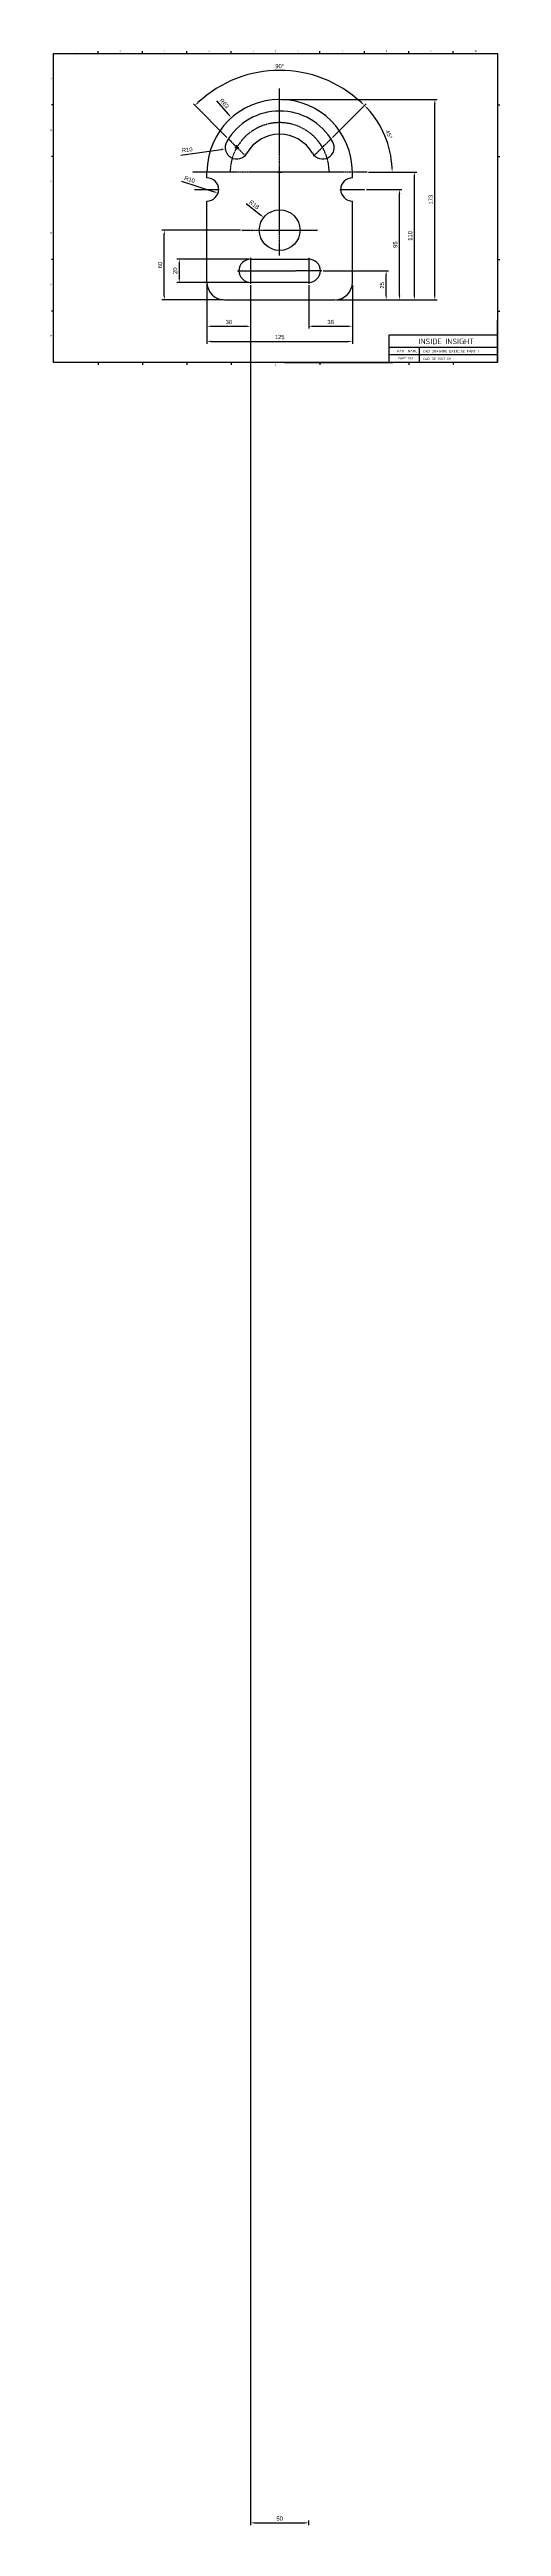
# Model space of a CAD drawing. Header units: millimetres. Extents: x 1944 to 2333, y 0 to 2132.
import ezdxf

# ---------------------------------------------------------------- set-up
doc = ezdxf.new("R2010")
doc.units = ezdxf.units.MM
doc.linetypes.add('CENTER', pattern=[2, 1.25, -0.25, 0.25, -0.25])
doc.linetypes.add('D2', pattern=[11.2, 8, -0.8, 0.4, -0.8, 0.4, -0.8])
doc.layers.add('3', color=3, linetype='D2')
doc.layers.add('CL', color=1, linetype='CENTER')
doc.styles.add('A', font='GENISO', dxfattribs={"bigfont": 'WHGTXT'})
doc.styles.get("Standard").update_dxf_attribs({"font": 'arial.ttf'})
doc.dimstyles.new('inside insight', dxfattribs={"dimscale": 20, "dimtxt": 0.18, "dimasz": 0.18, "dimexe": 0.1, "dimexo": 0.0625, "dimgap": 0.09, "dimtad": 1, "dimdec": 0, "dimzin": 0, "dimdsep": 46, "dimtxsty": 'Standard', "dimcen": 0.09, "dimclrd": 3, "dimclre": 3, "dimclrt": 2, "dimadec": 0, "dimazin": 0, "dimtfac": 1, "dimtdec": 0, "dimtofl": 0, "dimtmove": 0, "dimatfit": 3, "dimfxl": 1, "dimtolj": 1, "dimtzin": 0, "dimarcsym": 0})

# ---------------------------------------------------------------- blocks, each defined once
blk = doc.blocks.new('*D55')
at = {"color": 3, "lineweight": -2, "transparency": 16777216}
for p, q in [((2079.8, 1930.4), (2079.8, 1891.9)), ((2117.3, 1929.2), (2117.3, 1891.9)), ((2083.4, 1893.9), (2113.7, 1893.9))]:
    blk.add_line(p, q, dxfattribs=at)
at = {"color": 3, "transparency": 16777216}
for points in [[(2083.4, 1894.5), (2083.4, 1893.3), (2079.8, 1893.9)], [(2113.7, 1894.5), (2113.7, 1893.3), (2117.3, 1893.9)]]:
    blk.add_solid(points, dxfattribs=at)
at = {"layer": 'Defpoints', "color": 0, "transparency": 16777216}
for p in [(2079.8, 1931.7), (2117.3, 1930.5), (2117.3, 1893.9)]:
    blk.add_point(p, dxfattribs=at)
at = {"color": 2, "transparency": 16777216, "insert": (2098.6, 1897.6), "char_height": 3.6, "attachment_point": 5}
blk.add_mtext('\\A1;38', dxfattribs=at)
blk = doc.blocks.new('*D56')
at = {"color": 3, "lineweight": -2, "transparency": 16777216}
for p, q in [((2117.3, 1928), (2117.3, 1.1)), ((2120.9, 3.1), (2163.7, 3.1)), ((2167.3, 1.2), (2167.3, 5.1))]:
    blk.add_line(p, q, dxfattribs=at)
at = {"color": 3, "transparency": 16777216}
for points in [[(2120.9, 3.7), (2120.9, 2.5), (2117.3, 3.1)], [(2163.7, 3.7), (2163.7, 2.5), (2167.3, 3.1)]]:
    blk.add_solid(points, dxfattribs=at)
at = {"layer": 'Defpoints', "color": 0, "transparency": 16777216}
for p in [(2117.3, 1929.2), (2167.3, 3.1), (2167.3, 0)]:
    blk.add_point(p, dxfattribs=at)
at = {"color": 2, "transparency": 16777216, "insert": (2142.3, 6.8), "char_height": 3.6, "attachment_point": 5}
blk.add_mtext('\\A1;50', dxfattribs=at)
blk = doc.blocks.new('*D57')
at = {"color": 3, "lineweight": -2, "transparency": 16777216}
for p, q in [((2167.3, 1929.2), (2167.3, 1891.9)), ((2204.8, 1929.2), (2204.8, 1891.9)), ((2170.9, 1893.9), (2201.2, 1893.9))]:
    blk.add_line(p, q, dxfattribs=at)
at = {"color": 3, "transparency": 16777216}
for points in [[(2170.9, 1894.5), (2170.9, 1893.3), (2167.3, 1893.9)], [(2201.2, 1894.5), (2201.2, 1893.3), (2204.8, 1893.9)]]:
    blk.add_solid(points, dxfattribs=at)
at = {"layer": 'Defpoints', "color": 0, "transparency": 16777216}
for p in [(2167.3, 1930.5), (2204.8, 1930.5), (2204.8, 1893.9)]:
    blk.add_point(p, dxfattribs=at)
at = {"color": 2, "transparency": 16777216, "insert": (2186.1, 1897.6), "char_height": 3.6, "attachment_point": 5}
blk.add_mtext('\\A1;38', dxfattribs=at)
blk = doc.blocks.new('*D58')
at = {"color": 3, "lineweight": -2, "transparency": 16777216}
for p, q in [((2179.8, 1941.7), (2235.9, 1941.7)), ((2233.9, 1920.3), (2233.9, 1938.1)), ((2191.1, 1916.7), (2235.9, 1916.7))]:
    blk.add_line(p, q, dxfattribs=at)
at = {"color": 3, "transparency": 16777216}
for points in [[(2233.3, 1938.1), (2234.5, 1938.1), (2233.9, 1941.7)], [(2233.3, 1920.3), (2234.5, 1920.3), (2233.9, 1916.7)]]:
    blk.add_solid(points, dxfattribs=at)
at = {"layer": 'Defpoints', "color": 0, "transparency": 16777216}
for p in [(2178.6, 1941.7), (2233.9, 1941.7), (2189.8, 1916.7)]:
    blk.add_point(p, dxfattribs=at)
at = {"color": 2, "transparency": 16777216, "insert": (2230.3, 1929.2), "char_height": 3.6, "attachment_point": 5, "rotation": 90}
blk.add_mtext('\\A1;25', dxfattribs=at)
blk = doc.blocks.new('*D59')
at = {"color": 3, "lineweight": -2, "transparency": 16777216}
for p, q in [((2216.9, 2011.7), (2247.4, 2011.7)), ((2245.4, 1920.3), (2245.4, 2008.1)), ((2191.1, 1916.7), (2247.4, 1916.7))]:
    blk.add_line(p, q, dxfattribs=at)
at = {"color": 3, "transparency": 16777216}
for points in [[(2244.8, 2008.1), (2246, 2008.1), (2245.4, 2011.7)], [(2244.8, 1920.3), (2246, 1920.3), (2245.4, 1916.7)]]:
    blk.add_solid(points, dxfattribs=at)
at = {"layer": 'Defpoints', "color": 0, "transparency": 16777216}
for p in [(2215.6, 2011.7), (2245.4, 2011.7), (2189.8, 1916.7)]:
    blk.add_point(p, dxfattribs=at)
at = {"color": 2, "transparency": 16777216, "insert": (2241.7, 1964.2), "char_height": 3.6, "attachment_point": 5, "rotation": 90}
blk.add_mtext('\\A1;95', dxfattribs=at)
blk = doc.blocks.new('*D60')
at = {"color": 3, "lineweight": -2, "transparency": 16777216}
for p, q in [((2218.7, 2026.7), (2260.1, 2026.7)), ((2258.1, 1920.3), (2258.1, 2023.1)), ((2191.1, 1916.7), (2260.1, 1916.7))]:
    blk.add_line(p, q, dxfattribs=at)
at = {"color": 3, "transparency": 16777216}
for points in [[(2257.5, 2023.1), (2258.7, 2023.1), (2258.1, 2026.7)], [(2257.5, 1920.3), (2258.7, 1920.3), (2258.1, 1916.7)]]:
    blk.add_solid(points, dxfattribs=at)
at = {"layer": 'Defpoints', "color": 0, "transparency": 16777216}
for p in [(2217.4, 2026.7), (2258.1, 2026.7), (2189.8, 1916.7)]:
    blk.add_point(p, dxfattribs=at)
at = {"color": 2, "transparency": 16777216, "insert": (2254.5, 1971.7), "char_height": 3.6, "attachment_point": 5, "rotation": 90}
blk.add_mtext('\\A1;110', dxfattribs=at)
blk = doc.blocks.new('*D61')
at = {"color": 3, "lineweight": -2, "transparency": 16777216}
for p, q in [((2097, 2056.5), (2068.1, 2085.4)), ((2187.7, 2056.5), (2216.6, 2085.4))]:
    blk.add_line(p, q, dxfattribs=at)
blk.add_arc((2142.3, 2011.1), 103, 47.0026, 132.9974, dxfattribs=at)
at = {"color": 3, "transparency": 16777216}
for points in [[(2072.5, 2086), (2071.7, 2086.9), (2069.5, 2084)], [(2213, 2086.9), (2212.2, 2086), (2215.2, 2084)]]:
    blk.add_solid(points, dxfattribs=at)
at = {"layer": 'Defpoints', "color": 0, "transparency": 16777216}
for p in [(2169, 2110.6), (2097.9, 2055.6), (2186.8, 2055.6), (2113.2, 2040.3), (2171.5, 2040.3)]:
    blk.add_point(p, dxfattribs=at)
at = {"color": 2, "transparency": 16777216, "insert": (2142.3, 2117.8), "char_height": 3.6, "attachment_point": 5}
blk.add_mtext('\\A1;90°', dxfattribs=at)
blk = doc.blocks.new('*D62')
at = {"color": 3, "lineweight": -2, "transparency": 16777216}
for p, q in [((2187.7, 2056.5), (2216.7, 2085.4)), ((2218.7, 2026.7), (2241, 2026.7))]:
    blk.add_line(p, q, dxfattribs=at)
blk.add_arc((2157.9, 2026.7), 81.1, 2.5437, 42.4563, dxfattribs=at)
at = {"color": 3, "transparency": 16777216}
for points in [[(2217.3, 2081), (2218.2, 2081.8), (2215.2, 2084)], [(2239.5, 2030.3), (2238.3, 2030.3), (2239, 2026.7)]]:
    blk.add_solid(points, dxfattribs=at)
at = {"layer": 'Defpoints', "color": 0, "transparency": 16777216}
for p in [(2186.8, 2055.6), (2236.2, 2047.7), (2067.3, 2026.7), (2171.5, 2040.3), (2217.4, 2026.7)]:
    blk.add_point(p, dxfattribs=at)
at = {"color": 2, "transparency": 16777216, "insert": (2236.2, 2059.1), "char_height": 3.6, "attachment_point": 5, "rotation": 292.5}
blk.add_mtext('\\A1;45°', dxfattribs=at)
blk = doc.blocks.new('*D63')
at = {"color": 3, "lineweight": -2, "transparency": 16777216}
for p, q in [((2103.7, 2047.9), (2107.3, 2047.9)), ((2105.5, 2046.1), (2105.5, 2049.7)), ((2057.2, 2041.3), (2092.1, 2046.1))]:
    blk.add_line(p, q, dxfattribs=at)
at = {"color": 3, "transparency": 16777216}
blk.add_solid([(2092, 2046.7), (2092.1, 2045.5), (2095.6, 2046.6)], dxfattribs=at)
at = {"layer": 'Defpoints', "color": 0, "transparency": 16777216}
for p in [(2105.5, 2047.9), (2095.6, 2046.6)]:
    blk.add_point(p, dxfattribs=at)
at = {"color": 2, "transparency": 16777216, "insert": (2062.8, 2045.8), "char_height": 3.6, "attachment_point": 5, "rotation": 7.7872}
blk.add_mtext('\\A1;R10', dxfattribs=at)
blk = doc.blocks.new('*D64')
at = {"color": 3, "lineweight": -2, "transparency": 16777216}
blk.add_line((2058, 2018.7), (2085.9, 2009.7), dxfattribs=at)
at = {"color": 3, "transparency": 16777216}
blk.add_solid([(2086.1, 2010.3), (2085.8, 2009.2), (2089.4, 2008.6)], dxfattribs=at)
at = {"layer": 'Defpoints', "color": 0, "transparency": 16777216}
for p in [(2079.8, 2011.7), (2089.4, 2008.6)]:
    blk.add_point(p, dxfattribs=at)
at = {"color": 2, "transparency": 16777216, "insert": (2064.9, 2020.3), "char_height": 3.6, "attachment_point": 5, "rotation": 342.259}
blk.add_mtext('\\A1;R10', dxfattribs=at)
blk = doc.blocks.new('*D65')
at = {"color": 3, "lineweight": -2, "transparency": 16777216}
for p, q in [((2113.4, 1999.6), (2125.8, 1989.8)), ((2140.5, 1976.7), (2144.1, 1976.7)), ((2142.3, 1974.9), (2142.3, 1978.5))]:
    blk.add_line(p, q, dxfattribs=at)
at = {"color": 3, "transparency": 16777216}
blk.add_solid([(2126.2, 1990.2), (2125.4, 1989.3), (2128.6, 1987.5)], dxfattribs=at)
at = {"layer": 'Defpoints', "color": 0, "transparency": 16777216}
for p in [(2128.6, 1987.5), (2142.3, 1976.7)]:
    blk.add_point(p, dxfattribs=at)
at = {"color": 2, "transparency": 16777216, "insert": (2120.4, 1998.6), "char_height": 3.6, "attachment_point": 5, "rotation": 321.6465}
blk.add_mtext('\\A1;R18', dxfattribs=at)
blk = doc.blocks.new('*D66')
at = {"color": 3, "lineweight": -2, "transparency": 16777216}
for p, q in [((2116.1, 1951.7), (2054, 1951.7)), ((2056, 1948.1), (2056, 1935.3)), ((2116.1, 1931.7), (2054, 1931.7))]:
    blk.add_line(p, q, dxfattribs=at)
at = {"color": 3, "transparency": 16777216}
for points in [[(2055.4, 1948.1), (2056.6, 1948.1), (2056, 1951.7)], [(2055.4, 1935.3), (2056.6, 1935.3), (2056, 1931.7)]]:
    blk.add_solid(points, dxfattribs=at)
at = {"layer": 'Defpoints', "color": 0, "transparency": 16777216}
for p in [(2117.3, 1951.7), (2056, 1931.7), (2117.3, 1931.7)]:
    blk.add_point(p, dxfattribs=at)
at = {"color": 2, "transparency": 16777216, "insert": (2052.4, 1941.7), "char_height": 3.6, "attachment_point": 5, "rotation": 90}
blk.add_mtext('\\A1;20', dxfattribs=at)
blk = doc.blocks.new('*D67')
at = {"color": 3, "lineweight": -2, "transparency": 16777216}
for p, q in [((2108.7, 1976.7), (2041.1, 1976.7)), ((2043.1, 1920.3), (2043.1, 1973.1)), ((2093.6, 1916.7), (2041.1, 1916.7))]:
    blk.add_line(p, q, dxfattribs=at)
at = {"color": 3, "transparency": 16777216}
for points in [[(2042.5, 1973.1), (2043.7, 1973.1), (2043.1, 1976.7)], [(2042.5, 1920.3), (2043.7, 1920.3), (2043.1, 1916.7)]]:
    blk.add_solid(points, dxfattribs=at)
at = {"layer": 'Defpoints', "color": 0, "transparency": 16777216}
for p in [(2043.1, 1976.7), (2109.9, 1976.7), (2094.8, 1916.7)]:
    blk.add_point(p, dxfattribs=at)
at = {"color": 2, "transparency": 16777216, "insert": (2039.5, 1946.7), "char_height": 3.6, "attachment_point": 5, "rotation": 90}
blk.add_mtext('\\A1;60', dxfattribs=at)
blk = doc.blocks.new('INSIDE INSIGHT TITLE BLOCK')
at = {"linetype": 'Continuous'}
for p, q in [((721.4, 362), (1039.4, 362)), ((721.4, 140.4), (721.4, 362)), ((1039.4, 362), (1039.4, 140.4)), ((1039.4, 140.4), (721.4, 140.4))]:
    blk.add_line(p, q, dxfattribs=at)
at = {"layer": '3', "color": 3, "linetype": 'Continuous'}
for p, q in [((753.2, 362), (753.2, 363.6)), ((785, 362), (785, 363.6)), ((848.6, 362), (848.6, 363.6)), ((912.2, 362), (912.2, 363.6)), ((944, 362), (944, 363.6)), ((975.8, 362), (975.8, 363.6)), ((1007.6, 362), (1007.6, 363.6)), ((721.4, 325.1), (719.8, 325.1)), ((1039.4, 325.1), (1041, 325.1)), ((721.4, 288.2), (719.8, 288.2)), ((1039.4, 288.2), (1041, 288.2)), ((721.4, 214.3), (719.8, 214.3)), ((1039.4, 214.3), (1041, 214.3)), ((721.4, 177.3), (719.8, 177.3)), ((1039.4, 160), (961.6, 160)), ((961.6, 160), (961.6, 140.4)), ((1039.4, 177.3), (1041, 177.3)), ((1039.4, 140.4), (1039.4, 170.7)), ((1039.4, 151.1), (961.6, 151.1)), ((1039.4, 145.8), (961.6, 145.8)), ((983.5, 140.4), (983.5, 151.1)), ((753.2, 140.4), (753.2, 138.8)), ((785, 140.4), (785, 138.8)), ((816.8, 140.4), (816.8, 138.8)), ((848.6, 140.4), (848.6, 138.8)), ((886.7, 140.4), (964.5, 140.4)), ((912.2, 140.4), (912.2, 138.8)), ((975.8, 140.4), (975.8, 138.8))]:
    blk.add_line(p, q, dxfattribs=at)
at = {"layer": '3', "linetype": 'Continuous'}
blk.add_line((816.8, 362), (816.8, 363.6), dxfattribs=at)
at = {"layer": '3', "color": 3, "linetype": 'Continuous', "const_width": 0.12}
for points in [[(880.4, 362), (880.4, 364.8)], [(721.4, 251.2), (718.6, 251.2)], [(1039.4, 251.2), (1042.2, 251.2)], [(880.4, 140.4), (880.4, 137.6)]]:
    blk.add_lwpolyline(points, dxfattribs=at)
at = {"linetype": 'Continuous', "style": 'A'}
for s, height, p in [('1', 1.2, (736.8, 363.2)), ('2', 1.2, (768.6, 363.2)), ('3', 1.2, (800.4, 363.2)), ('4', 1.2, (832.2, 363.2)), ('5', 1.2, (864, 363.2)), ('6', 1.2, (895.8, 363.2)), ('7', 1.2, (927.6, 363.2)), ('8', 1.2, (959.4, 363.2)), ('9', 1.2, (991.2, 363.2)), ('10', 1.2, (1023, 363.2)), ('A', 1.2, (719.2, 343.4)), ('B', 1.2, (719.2, 306.5)), ('C', 1.2, (719.2, 269.6)), ('D', 1.2, (719.2, 232.7)), ('E', 1.2, (719.2, 195.7)), ('F', 1.2, (719.2, 158.8)), ('PART NAME', 1.78, (967.3, 147.6)), ('PART NO.', 1.78, (967.8, 142.5))]:
    blk.add_text(s, height=height, dxfattribs=at).set_placement(p)
at = {"insert": (982.9, 157.5), "char_height": 3.994, "width": 47.99, "attachment_point": 1, "style": 'A'}
blk.add_mtext('INSIDE INSIGHT', dxfattribs=at)
blk = doc.blocks.new('*D54')
at = {"color": 3, "lineweight": -2, "transparency": 16777216}
for p, q in [((2079.8, 1929.2), (2079.8, 1878.9)), ((2204.8, 1928), (2204.8, 1878.9)), ((2083.4, 1880.9), (2201.2, 1880.9))]:
    blk.add_line(p, q, dxfattribs=at)
at = {"color": 3, "transparency": 16777216}
for points in [[(2083.4, 1881.5), (2083.4, 1880.3), (2079.8, 1880.9)], [(2201.2, 1881.5), (2201.2, 1880.3), (2204.8, 1880.9)]]:
    blk.add_solid(points, dxfattribs=at)
at = {"layer": 'Defpoints', "color": 0, "transparency": 16777216}
for p in [(2079.8, 1930.4), (2204.8, 1929.2), (2204.8, 1880.9)]:
    blk.add_point(p, dxfattribs=at)
at = {"color": 2, "transparency": 16777216, "insert": (2142.3, 1884.6), "char_height": 3.6, "attachment_point": 5}
blk.add_mtext('\\A1;125', dxfattribs=at)
blk = doc.blocks.new('*D68')
at = {"color": 3, "lineweight": -2, "transparency": 16777216}
for p, q in [((2143.6, 2089.2), (2277.7, 2089.2)), ((2275.7, 1920.3), (2275.7, 2085.6)), ((2191.1, 1916.7), (2277.7, 1916.7))]:
    blk.add_line(p, q, dxfattribs=at)
at = {"color": 3, "transparency": 16777216}
for points in [[(2275.1, 2085.6), (2276.3, 2085.6), (2275.7, 2089.2)], [(2275.1, 1920.3), (2276.3, 1920.3), (2275.7, 1916.7)]]:
    blk.add_solid(points, dxfattribs=at)
at = {"layer": 'Defpoints', "color": 0, "transparency": 16777216}
for p in [(2142.3, 2089.2), (2275.7, 2089.2), (2189.8, 1916.7)]:
    blk.add_point(p, dxfattribs=at)
at = {"color": 2, "transparency": 16777216, "insert": (2272.1, 2002.9), "char_height": 3.6, "attachment_point": 5, "rotation": 90}
blk.add_mtext('\\A1;173', dxfattribs=at)
blk = doc.blocks.new('*D69')
at = {"color": 3, "lineweight": -2, "transparency": 16777216}
for p, q in [((2087.9, 2087.9), (2098.4, 2076.1)), ((2140.5, 2026.7), (2144.1, 2026.7)), ((2142.3, 2024.9), (2142.3, 2028.5))]:
    blk.add_line(p, q, dxfattribs=at)
at = {"color": 3, "transparency": 16777216}
blk.add_solid([(2098.9, 2076.5), (2098, 2075.7), (2100.8, 2073.4)], dxfattribs=at)
at = {"layer": 'Defpoints', "color": 0, "transparency": 16777216}
for p in [(2100.8, 2073.4), (2142.3, 2026.7)]:
    blk.add_point(p, dxfattribs=at)
at = {"color": 2, "transparency": 16777216, "insert": (2094.7, 2085.7), "char_height": 3.6, "attachment_point": 5, "rotation": 311.6525}
blk.add_mtext('\\A1;R63', dxfattribs=at)

msp = doc.modelspace()

# ---------------------------------------------------------------- linework, layer by layer
for p, q in [((2079.8, 2021.7), (2079.8, 2026.7)), ((2204.8, 2021.7), (2204.8, 2026.7)), ((2079.8, 1931.7), (2079.8, 2001.7)), ((2204.8, 1931.7), (2204.8, 2001.7)), ((2117.3, 1951.7), (2167.3, 1951.7)), ((2167.3, 1931.7), (2117.3, 1931.7)), ((2094.8, 1916.7), (2189.8, 1916.7))]:
    msp.add_line(p, q)
msp.add_circle((2142.3, 1976.7), 17.5)
for centre, radius, start, end in [((2142.3, 2026.7), 62.5, 0, 180), ((2142.3, 2026.7), 52.5, 30, 150), ((2105.5, 2047.9), 10, 150, 330), ((2142.3, 2026.7), 32.5, 30, 150), ((2179.2, 2047.9), 10, 210, 30), ((2079.8, 2011.7), 10, 270, 90), ((2204.8, 2011.7), 10, 90, 270), ((2117.3, 1941.7), 10, 90, 270), ((2167.3, 1941.7), 10, 270, 90), ((2094.8, 1931.7), 15, 180, 270), ((2189.8, 1931.7), 15, 270, 0)]:
    msp.add_arc(centre, radius, start, end)
at = {"layer": '3', "color": 3, "linetype": 'Continuous'}
msp.add_line((2291.4, 1862.8), (2291.4, 1860.9), dxfattribs=at)
at = {"layer": 'CL'}
for p, q in [((2142.3, 1954.7), (2142.3, 2098.7)), ((2113.2, 2040.3), (2097.9, 2055.6)), ((2171.5, 2040.3), (2186.8, 2055.6)), ((2217.4, 2026.7), (2067.3, 2026.7)), ((2069, 2011.7), (2090.6, 2011.7)), ((2194, 2011.7), (2215.6, 2011.7)), ((2109.9, 1976.7), (2174.7, 1976.7)), ((2106.1, 1941.7), (2156.1, 1941.7)), ((2117.3, 1952.9), (2117.3, 1930.5)), ((2178.6, 1941.7), (2156.1, 1941.7)), ((2167.3, 1952.9), (2167.3, 1930.5))]:
    msp.add_line(p, q, dxfattribs=at)
msp.add_arc((2142.3, 2026.7), 42.5, 0, 180, dxfattribs=at)

# ---------------------------------------------------------------- block references
at = {"xscale": 1.200000000000045, "yscale": 1.200000000000045, "zscale": 1.200000000000045}
msp.add_blockref('INSIDE INSIGHT TITLE BLOCK', (1082.3, 1694.3), dxfattribs=at)

# ---------------------------------------------------------------- texts
at = {"linetype": 'Continuous', "style": 'A'}
for s, p in [('CAD DRAWING EXERCISE PART I', (2265.5, 1871.3)), ('CAD DE 1907-09', (2265.5, 1864.9))]:
    msp.add_text(s, height=2.138, dxfattribs=at).set_placement(p)

# ---------------------------------------------------------------- dimensions: what is measured, and where the dimension line sits
for base, line1, line2, picture, middle in [((2169, 2110.6), ((2171.5, 2040.3), (2186.8, 2055.6)), ((2113.2, 2040.3), (2097.9, 2055.6)), '*D61', (2142.3, 2117.8)), ((2236.2, 2047.7), ((2217.4, 2026.7), (2067.3, 2026.7)), ((2171.5, 2040.3), (2186.8, 2055.6)), '*D62', (2236.2, 2059.1))]:
    dim = msp.add_angular_dim_2l(base=base, line1=line1, line2=line2, dimstyle='inside insight')
    dim.commit()
    dim.dimension.update_dxf_attribs({"geometry": picture, "text_midpoint": middle})
for center, mpoint, picture, middle in [((2142.3, 2026.7), (2100.8, 2073.4), '*D69', (2094.7, 2085.7)), ((2142.3, 1976.7), (2128.6, 1987.5), '*D65', (2120.4, 1998.6))]:
    dim = msp.add_radius_dim(center=center, mpoint=mpoint, dimstyle='inside insight')
    dim.commit()
    dim.dimension.update_dxf_attribs({"geometry": picture, "text_midpoint": middle})
for base, p1, p2, picture, middle in [((2275.7238275, 2089.1802049), (2189.848568, 1916.6802049), (2142.348568, 2089.1802049), '*D68', (2272.0845367, 2002.9302049)), ((2258.1, 2026.7), (2189.8, 1916.7), (2217.4, 2026.7), '*D60', (2254.5, 1971.7)), ((2245.4, 2011.7), (2189.8, 1916.7), (2215.6, 2011.7), '*D59', (2241.7, 1964.2)), ((2043.1, 1976.7), (2094.8, 1916.7), (2109.9, 1976.7), '*D67', (2039.5, 1946.7)), ((2056, 1931.7), (2117.3, 1951.7), (2117.3, 1931.7), '*D66', (2052.4, 1941.7)), ((2233.9, 1941.7), (2189.8, 1916.7), (2178.6, 1941.7), '*D58', (2230.3, 1929.2))]:
    dim = msp.add_linear_dim(base=base, p1=p1, p2=p2, angle=90, dimstyle='inside insight')
    dim.commit()
    dim.dimension.update_dxf_attribs({"geometry": picture, "text_midpoint": middle})
dim = msp.add_radius_dim(center=(2105.5, 2047.9), mpoint=(2095.6, 2046.6), dimstyle='inside insight')
dim.commit()
dim.dimension.update_dxf_attribs({"geometry": '*D63', "text_midpoint": (2063.3, 2042.1), "dimtype": 164})
dim = msp.add_radius_dim(center=(2079.8, 2011.7), mpoint=(2089.4, 2008.6), dimstyle='inside insight', override={"dimtmove": 1})
dim.commit()
dim.dimension.update_dxf_attribs({"geometry": '*D64', "text_midpoint": (2063.8, 2016.8), "dimtype": 164})
for base, p1, p2, picture, middle in [((2117.348568, 1893.9256998), (2079.848568, 1931.6802049), (2117.348568, 1930.4602049), '*D55', (2098.598568, 1897.5649906)), ((2204.8, 1880.9), (2079.8, 1930.4), (2204.8, 1929.2), '*D54', (2142.3, 1884.6)), ((2167.3, 3.1), (2117.3, 1929.2), (2167.3, 0), '*D56', (2142.3, 6.8)), ((2204.848568, 1893.9256998), (2167.348568, 1930.4602049), (2204.848568, 1930.4602049), '*D57', (2186.098568, 1897.5649906))]:
    dim = msp.add_linear_dim(base=base, p1=p1, p2=p2, dimstyle='inside insight')
    dim.commit()
    dim.dimension.update_dxf_attribs({"geometry": picture, "text_midpoint": middle})

doc.saveas('drawing.dxf')
